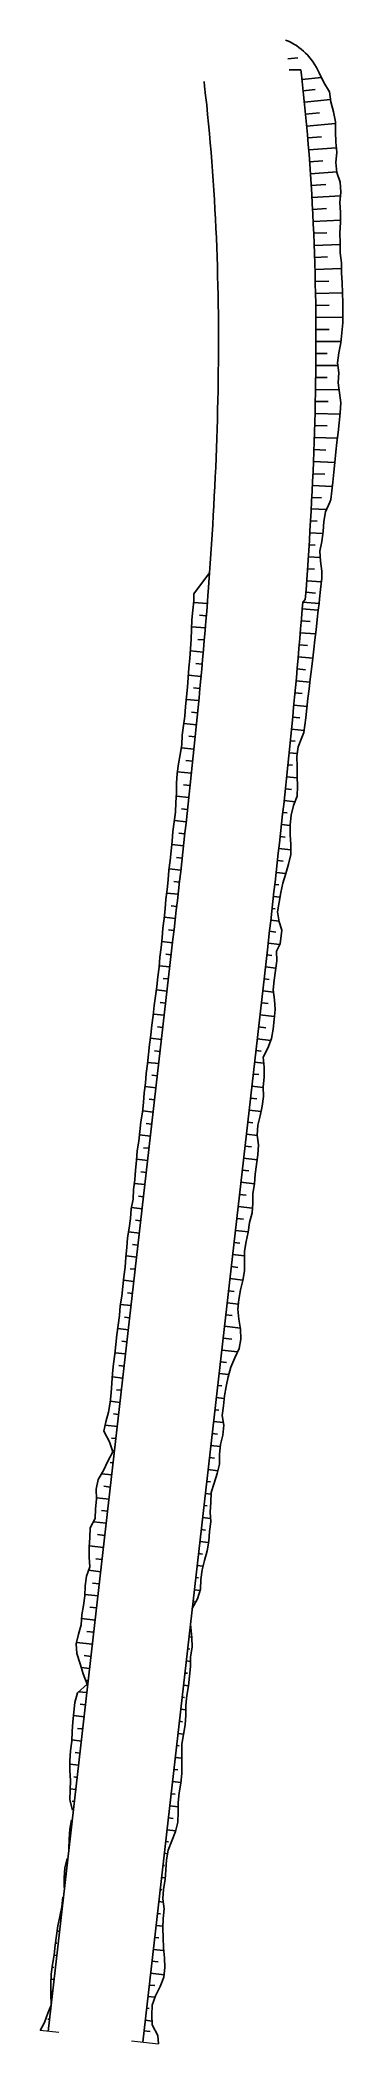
# Model space of a CAD drawing. Header units: metres. Extents: x 288738 to 324331, y 7399322 to 7465117.
# Drawn here: x 296647 to 296709.1, y 7460840.3 to 7461251.8 of the extents above; entities that cross this region are included whole.
import ezdxf

# ---------------------------------------------------------------- set-up
doc = ezdxf.new("R2010")
doc.units = ezdxf.units.M
doc.header["$LTSCALE"] = 10
for name, color, linetype in [('F-HZ-ATERRO-TALUDE', 110, 'Continuous'), ('F-HZ-PIANO-CORTE', 10, 'Continuous'), ('F-HZ-TALUDE', 2, 'Continuous')]:
    doc.layers.add(name, color=color, linetype=linetype)
doc.layers.add('U-HZ-MURO', color=210, linetype='Continuous', lineweight=13)

msp = doc.modelspace()

# ---------------------------------------------------------------- linework, layer by layer
at = {"layer": 'F-HZ-ATERRO-TALUDE', "linetype": 'Continuous', "lineweight": -3}
for p, q in [((296697.85, 7461247.949), (296699.846, 7461248.175)), ((296700.711, 7461243.673), (296704.704, 7461244.126)), ((296700.963, 7461241.398), (296703.431, 7461241.664)), ((296701.214, 7461239.019), (296706.591, 7461239.569)), ((296701.456, 7461236.593), (296704.329, 7461236.87)), ((296701.685, 7461234.145), (296707.574, 7461234.68)), ((296701.9, 7461231.695), (296704.756, 7461231.938)), ((296702.101, 7461229.237), (296707.765, 7461229.686)), ((296702.288, 7461226.8), (296704.989, 7461226.998)), ((296702.463, 7461224.345), (296707.875, 7461224.713)), ((296702.62, 7461221.952), (296705.603, 7461222.14)), ((296702.767, 7461219.496), (296708.607, 7461219.833)), ((296702.902, 7461217.045), (296705.741, 7461217.194)), ((296703.025, 7461214.582), (296708.633, 7461214.847)), ((296703.136, 7461212.123), (296705.825, 7461212.237)), ((296703.232, 7461209.653), (296708.559, 7461209.851)), ((296703.317, 7461207.184), (296705.995, 7461207.27)), ((296703.391, 7461204.716), (296708.84, 7461204.865)), ((296703.453, 7461202.244), (296706.209, 7461202.306)), ((296703.504, 7461199.772), (296709.074, 7461199.871)), ((296703.542, 7461197.298), (296706.32, 7461197.335)), ((296703.569, 7461194.824), (296709.119, 7461194.872)), ((296703.585, 7461192.355), (296706.29, 7461192.367)), ((296703.586, 7461187.458), (296705.928, 7461187.447)), ((296703.591, 7461189.892), (296708.74, 7461189.891)), ((296703.542, 7461182.53), (296705.881, 7461182.499)), ((296703.569, 7461184.997), (296708.081, 7461184.957)), ((296703.457, 7461177.616), (296706.078, 7461177.561)), ((296703.504, 7461180.063), (296708.344, 7461179.98)), ((296703.399, 7461175.141), (296708.532, 7461175.013)), ((296703.256, 7461170.19), (296707.997, 7461170.035)), ((296703.332, 7461172.664), (296705.894, 7461172.59)), ((296703.077, 7461165.236), (296707.462, 7461165.06)), ((296703.171, 7461167.713), (296705.631, 7461167.624)), ((296702.974, 7461162.764), (296705.407, 7461162.658)), ((296702.745, 7461157.893), (296704.726, 7461157.794)), ((296702.862, 7461160.312), (296706.928, 7461160.121)), ((296702.49, 7461153.115), (296703.848, 7461153.038)), ((296702.624, 7461155.556), (296705.744, 7461155.389)), ((296702.345, 7461150.629), (296705, 7461150.47)), ((296702.032, 7461145.681), (296704.481, 7461145.52)), ((296702.192, 7461148.151), (296703.417, 7461148.074)), ((296701.694, 7461140.773), (296704.732, 7461140.556)), ((296701.867, 7461143.235), (296703.31, 7461143.136)), ((296701.522, 7461138.408), (296703.495, 7461138.262)), ((296681.287, 7461136.09), (296678.495, 7461136.309)), ((296681.09, 7461133.598), (296679.67, 7461133.713)), ((296700.571, 7461132.555), (296702.423, 7461132.406)), ((296700.764, 7461135.009), (296704.08, 7461134.752)), ((296700.867, 7461136.356), (296704.231, 7461136.1)), ((296680.885, 7461131.107), (296678.089, 7461131.339)), ((296680.677, 7461128.615), (296679.342, 7461128.729)), ((296700.371, 7461130.105), (296703.51, 7461129.846)), ((296680.459, 7461126.125), (296677.828, 7461126.356)), ((296699.95, 7461125.143), (296702.927, 7461124.883)), ((296700.163, 7461127.623), (296701.887, 7461127.477)), ((296680.011, 7461121.145), (296677.388, 7461121.387)), ((296680.238, 7461123.635), (296678.92, 7461123.753)), ((296699.509, 7461120.203), (296702.346, 7461119.944)), ((296699.732, 7461122.664), (296701.465, 7461122.509)), ((296679.542, 7461116.167), (296676.962, 7461116.415)), ((296679.782, 7461118.655), (296678.488, 7461118.777)), ((296699.28, 7461117.732), (296700.737, 7461117.596)), ((296679.302, 7461113.678), (296678.025, 7461113.803)), ((296698.805, 7461112.766), (296700.267, 7461112.624)), ((296699.045, 7461115.249), (296701.764, 7461114.99)), ((296679.056, 7461111.191), (296676.463, 7461111.449)), ((296678.808, 7461108.703), (296677.482, 7461108.837)), ((296698.325, 7461107.909), (296699.345, 7461107.806)), ((296698.563, 7461110.304), (296701.151, 7461110.048)), ((296678.553, 7461106.216), (296675.976, 7461106.48)), ((296678.297, 7461103.729), (296676.917, 7461103.873)), ((296698.078, 7461105.467), (296699.748, 7461105.297)), ((296678.036, 7461101.243), (296675.159, 7461101.546)), ((296697.57, 7461100.532), (296699.723, 7461100.307)), ((296697.826, 7461103.003), (296698.777, 7461102.904)), ((296677.506, 7461096.271), (296674.951, 7461096.546)), ((296677.773, 7461098.757), (296676.386, 7461098.905)), ((296697.051, 7461095.637), (296699.313, 7461095.395)), ((296697.311, 7461098.073), (296698.554, 7461097.942)), ((296676.965, 7461091.3), (296674.524, 7461091.568)), ((296677.237, 7461093.785), (296676.014, 7461093.919)), ((296696.788, 7461093.197), (296697.701, 7461093.098)), ((296676.691, 7461088.815), (296675.455, 7461088.952)), ((296696.247, 7461088.258), (296697.295, 7461088.143)), ((296696.518, 7461090.718), (296698.282, 7461090.525)), ((296676.415, 7461086.331), (296674, 7461086.6)), ((296676.138, 7461083.846), (296674.952, 7461083.979)), ((296695.698, 7461083.335), (296696.892, 7461083.202)), ((296695.974, 7461085.805), (296698.438, 7461085.532)), ((296675.859, 7461081.362), (296673.448, 7461081.633)), ((296675.578, 7461078.877), (296674.405, 7461079.01)), ((296695.424, 7461080.887), (296697.404, 7461080.664)), ((296675.297, 7461076.393), (296672.974, 7461076.657)), ((296694.87, 7461075.963), (296696.225, 7461075.81)), ((296695.148, 7461078.436), (296695.941, 7461078.347)), ((296674.732, 7461071.425), (296672.456, 7461071.685)), ((296675.015, 7461073.909), (296673.863, 7461074.04)), ((296694.317, 7461071.072), (296696.037, 7461070.877)), ((296694.59, 7461073.484), (296695.199, 7461073.415)), ((296674.165, 7461066.458), (296671.937, 7461066.712)), ((296674.449, 7461068.941), (296673.31, 7461069.071)), ((296694.057, 7461068.79), (296695.389, 7461068.639)), ((296673.882, 7461063.974), (296672.762, 7461064.101)), ((296693.508, 7461063.969), (296694.523, 7461063.853)), ((296693.779, 7461066.349), (296696.198, 7461066.073)), ((296673.599, 7461061.49), (296671.414, 7461061.739)), ((296673.315, 7461059.006), (296672.228, 7461059.13)), ((296692.942, 7461059.012), (296693.963, 7461058.896)), ((296693.225, 7461061.494), (296695.373, 7461061.249)), ((296673.032, 7461056.522), (296670.829, 7461056.773)), ((296672.748, 7461054.038), (296671.625, 7461054.166)), ((296692.661, 7461056.543), (296694.855, 7461056.293)), ((296672.465, 7461051.554), (296670.231, 7461051.809)), ((296692.103, 7461051.66), (296695.062, 7461051.322)), ((296692.384, 7461054.123), (296693.759, 7461053.966)), ((296671.898, 7461046.586), (296669.609, 7461046.848)), ((296672.181, 7461049.07), (296671.042, 7461049.2)), ((296691.538, 7461046.706), (296694.332, 7461046.387)), ((296691.82, 7461049.176), (296693.308, 7461049.006)), ((296671.331, 7461041.619), (296669.028, 7461041.882)), ((296671.615, 7461044.103), (296670.464, 7461044.234)), ((296690.995, 7461041.945), (296692.864, 7461041.731)), ((296691.267, 7461044.326), (296692.314, 7461044.207)), ((296671.048, 7461039.135), (296669.897, 7461039.266)), ((296690.715, 7461039.491), (296691.84, 7461039.363)), ((296670.764, 7461036.651), (296668.496, 7461036.91)), ((296670.481, 7461034.167), (296669.364, 7461034.295)), ((296690.151, 7461034.547), (296691.446, 7461034.399)), ((296690.432, 7461037.012), (296692.772, 7461036.745)), ((296670.197, 7461031.683), (296668.029, 7461031.931)), ((296689.587, 7461029.604), (296690.669, 7461029.48)), ((296689.868, 7461032.067), (296692.342, 7461031.784)), ((296669.631, 7461026.715), (296667.366, 7461026.974)), ((296669.914, 7461029.199), (296668.763, 7461029.331)), ((296689.305, 7461027.132), (296691.564, 7461026.874)), ((296669.064, 7461021.748), (296666.789, 7461022.007)), ((296669.347, 7461024.232), (296668.196, 7461024.363)), ((296688.744, 7461022.216), (296691.526, 7461021.898)), ((296689.027, 7461024.697), (296690.387, 7461024.542)), ((296668.78, 7461019.264), (296667.66, 7461019.392)), ((296688.177, 7461017.251), (296690.983, 7461016.931)), ((296688.46, 7461019.732), (296689.82, 7461019.577)), ((296668.497, 7461016.78), (296666.33, 7461017.027)), ((296668.213, 7461014.296), (296667.157, 7461014.417)), ((296687.894, 7461014.772), (296689.278, 7461014.614)), ((296667.93, 7461011.812), (296665.726, 7461012.064)), ((296667.647, 7461009.328), (296666.556, 7461009.453)), ((296687.332, 7461009.842), (296688.707, 7461009.685)), ((296687.612, 7461012.297), (296690.584, 7461011.958)), ((296667.363, 7461006.844), (296665.114, 7461007.101)), ((296686.767, 7461004.892), (296687.972, 7461004.754)), ((296687.049, 7461007.368), (296689.651, 7461007.071)), ((296666.796, 7461001.877), (296664.627, 7461002.124)), ((296667.08, 7461004.36), (296665.961, 7461004.488)), ((296686.484, 7461002.417), (296688.929, 7461002.138)), ((296666.229, 7460996.909), (296664.094, 7460997.152)), ((296666.513, 7460999.393), (296665.445, 7460999.515)), ((296685.92, 7460997.469), (296688.562, 7460997.168)), ((296686.203, 7460999.947), (296687.556, 7460999.793)), ((296665.946, 7460994.425), (296664.881, 7460994.546)), ((296685.355, 7460992.517), (296687.672, 7460992.252)), ((296685.638, 7460994.999), (296686.833, 7460994.863)), ((296665.663, 7460991.941), (296663.435, 7460992.195)), ((296665.379, 7460989.457), (296664.316, 7460989.578)), ((296685.075, 7460990.064), (296686.373, 7460989.916)), ((296665.096, 7460986.973), (296662.891, 7460987.225)), ((296664.812, 7460984.489), (296663.715, 7460984.615)), ((296684.523, 7460985.23), (296686.341, 7460985.023)), ((296684.803, 7460987.681), (296688.091, 7460987.305)), ((296664.529, 7460982.006), (296662.327, 7460982.257)), ((296683.974, 7460980.418), (296685.243, 7460980.273)), ((296684.245, 7460982.787), (296687.528, 7460982.412)), ((296663.962, 7460977.038), (296661.798, 7460977.285)), ((296664.245, 7460979.522), (296663.141, 7460979.648)), ((296683.698, 7460977.993), (296685.725, 7460977.761)), ((296663.395, 7460972.07), (296661.354, 7460972.303)), ((296663.679, 7460974.554), (296662.636, 7460974.673)), ((296683.133, 7460973.048), (296684.752, 7460972.863)), ((296683.416, 7460975.529), (296684.274, 7460975.431)), ((296663.112, 7460969.586), (296662.027, 7460969.71)), ((296682.573, 7460968.135), (296684.587, 7460967.905)), ((296682.85, 7460970.564), (296683.665, 7460970.471)), ((296662.828, 7460967.102), (296660.335, 7460967.387)), ((296662.545, 7460964.618), (296661.648, 7460964.721)), ((296682.292, 7460965.671), (296683.381, 7460965.546)), ((296661.978, 7460959.651), (296661.373, 7460959.72)), ((296662.262, 7460962.135), (296661.82, 7460962.185)), ((296681.728, 7460960.728), (296682.771, 7460960.609)), ((296682.01, 7460963.205), (296683.936, 7460962.986)), ((296661.695, 7460957.167), (296659.584, 7460957.408)), ((296681.168, 7460955.827), (296681.945, 7460955.738)), ((296681.446, 7460958.26), (296683.483, 7460958.028)), ((296661.128, 7460952.199), (296658.561, 7460952.492)), ((296661.411, 7460954.683), (296660.022, 7460954.841)), ((296680.888, 7460953.374), (296682.102, 7460953.235)), ((296660.561, 7460947.231), (296657.926, 7460947.532)), ((296660.844, 7460949.715), (296659.578, 7460949.86)), ((296680.324, 7460948.429), (296681.96, 7460948.243)), ((296680.606, 7460950.895), (296681.289, 7460950.817)), ((296660.278, 7460944.747), (296658.738, 7460944.923)), ((296679.758, 7460943.471), (296681.536, 7460943.268)), ((296680.042, 7460945.955), (296680.918, 7460945.855)), ((296659.994, 7460942.263), (296657.042, 7460942.6)), ((296659.711, 7460939.78), (296658.39, 7460939.93)), ((296679.476, 7460941), (296680.275, 7460940.908)), ((296659.427, 7460937.296), (296656.933, 7460937.58)), ((296659.144, 7460934.812), (296657.736, 7460934.972)), ((296678.914, 7460936.071), (296679.469, 7460936.007)), ((296679.197, 7460938.547), (296680.404, 7460938.409)), ((296658.86, 7460932.328), (296656.144, 7460932.638)), ((296678.358, 7460931.194), (296678.661, 7460931.159)), ((296678.631, 7460933.594), (296679.827, 7460933.458)), ((296658.294, 7460927.36), (296655.476, 7460927.682)), ((296658.577, 7460929.844), (296657.197, 7460930.002)), ((296657.727, 7460922.392), (296654.438, 7460922.768)), ((296658.01, 7460924.876), (296656.545, 7460925.043)), ((296677.526, 7460923.903), (296678.089, 7460923.839)), ((296657.443, 7460919.909), (296656.028, 7460920.07)), ((296676.963, 7460918.973), (296677.849, 7460918.872)), ((296677.246, 7460921.45), (296677.691, 7460921.4)), ((296657.16, 7460917.425), (296655.408, 7460917.624)), ((296656.876, 7460914.941), (296656.588, 7460914.974)), ((296676.68, 7460916.494), (296677.196, 7460916.435)), ((296656.593, 7460912.457), (296654.92, 7460912.648)), ((296676.114, 7460911.529), (296676.592, 7460911.475)), ((296676.397, 7460914.011), (296677.447, 7460913.891)), ((296656.026, 7460907.489), (296653.819, 7460907.741)), ((296656.31, 7460909.973), (296655.198, 7460910.1)), ((296675.548, 7460906.572), (296676.171, 7460906.501)), ((296675.831, 7460909.049), (296676.89, 7460908.928)), ((296655.459, 7460902.521), (296653.506, 7460902.744)), ((296655.743, 7460905.005), (296654.668, 7460905.128)), ((296675.265, 7460904.094), (296676.415, 7460903.963)), ((296655.176, 7460900.037), (296654.173, 7460900.152)), ((296674.7, 7460899.142), (296676.048, 7460898.989)), ((296674.982, 7460901.614), (296675.534, 7460901.551)), ((296654.892, 7460897.554), (296653.104, 7460897.758)), ((296654.609, 7460895.07), (296653.883, 7460895.153)), ((296674.136, 7460894.194), (296675.891, 7460893.994)), ((296674.418, 7460896.673), (296675.225, 7460896.581)), ((296654.326, 7460892.586), (296653.161, 7460892.719)), ((296654.042, 7460890.102), (296653.577, 7460890.155)), ((296673.853, 7460891.715), (296674.667, 7460891.622)), ((296653.317, 7460885.802), (296653.433, 7460885.789)), ((296673.288, 7460886.763), (296674.274, 7460886.65)), ((296673.57, 7460889.236), (296675.315, 7460889.037)), ((296653.006, 7460883.325), (296653.265, 7460883.295)), ((296672.732, 7460881.893), (296673.321, 7460881.826)), ((296673.006, 7460884.294), (296674.813, 7460884.088)), ((296652.625, 7460877.683), (296652.368, 7460877.712)), ((296652.871, 7460880.829), (296652.927, 7460880.822)), ((296672.456, 7460879.471), (296673.125, 7460879.395)), ((296652.342, 7460875.199), (296652.149, 7460875.221)), ((296671.89, 7460874.513), (296672.695, 7460874.421)), ((296672.173, 7460876.993), (296672.504, 7460876.955)), ((296652.058, 7460872.715), (296651.912, 7460872.731)), ((296671.326, 7460869.575), (296672.264, 7460869.468)), ((296671.607, 7460872.035), (296671.948, 7460871.996)), ((296671.048, 7460867.134), (296671.68, 7460867.062)), ((296670.485, 7460862.199), (296671.364, 7460862.098)), ((296670.765, 7460864.658), (296672.176, 7460864.497)), ((296669.927, 7460857.31), (296671.238, 7460857.161)), ((296670.205, 7460859.746), (296672.346, 7460859.502)), ((296669.645, 7460854.839), (296672.432, 7460854.521)), ((296669.103, 7460850.086), (296670.539, 7460849.922)), ((296669.37, 7460852.427), (296670.499, 7460852.299)), ((296668.543, 7460845.183), (296669.945, 7460845.023)), ((296668.825, 7460847.65), (296669.385, 7460847.586)), ((296668.296, 7460843.015), (296669.533, 7460842.873))]:
    msp.add_line(p, q, dxfattribs=at)
at = {"layer": 'F-HZ-PIANO-CORTE'}
for p, q in [((296650.914, 7460865.97), (296651.099, 7460865.949)), ((296651.445, 7460868.413), (296651.566, 7460868.399)), ((296650.126, 7460861.037), (296650.422, 7460861.003)), ((296650.445, 7460863.516), (296651.001, 7460863.453)), ((296649.857, 7460858.552), (296650.435, 7460858.486)), ((296649.232, 7460853.599), (296649.869, 7460853.526)), ((296649.439, 7460856.088), (296649.795, 7460856.047)), ((296649.174, 7460851.099), (296649.38, 7460851.076)), ((296648.941, 7460845.392), (296648.531, 7460845.439))]:
    msp.add_line(p, q, dxfattribs=at)
at = {"layer": 'F-HZ-TALUDE'}
msp.add_lwpolyline([(296704.219, 7461245.073, 0.2001235), (296697.375, 7461251.802, 3.0811718)], format="xyb", dxfattribs=at)
at = {"layer": 'F-HZ-TALUDE', "linetype": 'Continuous', "lineweight": -3, "flags": 128}
for points in [[(296668.032, 7460840.701), (296693.622, 7461064.966), (296693.848, 7461066.954), (296694.075, 7461068.942), (296694.3, 7461070.93), (296694.526, 7461072.919), (296694.751, 7461074.909), (296694.975, 7461076.899), (296695.199, 7461078.89), (296695.423, 7461080.882), (296695.647, 7461082.874), (296695.87, 7461084.867), (296696.092, 7461086.86), (296696.313, 7461088.854), (296696.533, 7461090.849), (296696.75, 7461092.845), (296696.966, 7461094.842), (296697.18, 7461096.839), (296697.392, 7461098.837), (296697.601, 7461100.836), (296697.809, 7461102.835), (296698.014, 7461104.836), (296698.217, 7461106.837), (296698.418, 7461108.839), (296698.616, 7461110.842), (296698.813, 7461112.845), (296699.007, 7461114.849), (296699.198, 7461116.855), (296699.386, 7461118.861), (296699.57, 7461120.868), (296699.751, 7461122.876), (296699.928, 7461124.884), (296700.102, 7461126.894), (296700.272, 7461128.904), (296700.438, 7461130.916), (296700.601, 7461132.928), (296700.759, 7461134.941), (296700.867, 7461136.356), (296701.411, 7461136.917), (296701.561, 7461138.933), (296701.707, 7461140.95), (296701.849, 7461142.968), (296701.986, 7461144.987), (296702.119, 7461147.006), (296702.248, 7461149.027), (296702.37, 7461151.048), (296702.488, 7461153.07), (296702.6, 7461155.093), (296702.706, 7461157.117), (296702.807, 7461159.142), (296702.903, 7461161.168), (296702.993, 7461163.194), (296703.077, 7461165.222), (296703.154, 7461167.25), (296703.226, 7461169.279), (296703.292, 7461171.309), (296703.351, 7461173.339), (296703.405, 7461175.37), (296703.452, 7461177.402), (296703.494, 7461179.435), (296703.528, 7461181.468), (296703.555, 7461183.502), (296703.574, 7461185.537), (296703.586, 7461187.572), (296703.591, 7461189.608), (296703.589, 7461191.644), (296703.579, 7461193.681), (296703.562, 7461195.718), (296703.537, 7461197.756), (296703.504, 7461199.794), (296703.463, 7461201.832), (296703.414, 7461203.871), (296703.357, 7461205.91), (296703.293, 7461207.95), (296703.22, 7461209.989), (296703.14, 7461212.029), (296703.05, 7461214.069), (296702.952, 7461216.109), (296702.844, 7461218.149), (296702.728, 7461220.189), (296702.603, 7461222.229), (296702.468, 7461224.269), (296702.325, 7461226.309), (296702.172, 7461228.35), (296702.01, 7461230.391), (296701.837, 7461232.432), (296701.655, 7461234.471), (296701.464, 7461236.51), (296701.263, 7461238.547), (296701.052, 7461240.584), (296700.831, 7461242.62), (296700.6, 7461244.654), (296700.482, 7461245.668)], [(296678.194, 7460929.759), (296679.306, 7460931.73), (296679.892, 7460933.676), (296679.995, 7460935.678), (296680.21, 7460937.666), (296680.72, 7460939.621), (296681.296, 7460941.568), (296681.575, 7460943.549), (296681.769, 7460945.54), (296681.994, 7460947.527), (296681.897, 7460949.552), (296682.025, 7460951.55), (296682.117, 7460953.552), (296682.67, 7460955.502), (296683.344, 7460957.438), (296683.807, 7460959.398), (296683.82, 7460961.41), (296683.967, 7460963.406), (296684.464, 7460965.362), (296684.673, 7460967.352), (296684.353, 7460969.401), (296684.612, 7460971.384), (296684.801, 7460973.376), (296685.134, 7460975.351), (296685.602, 7460977.31), (296686.134, 7460979.263), (296686.969, 7460981.18), (296687.837, 7460983.094), (296688.206, 7460985.065), (296688.134, 7460987.086), (296687.731, 7460989.145), (296687.535, 7460991.181), (296687.789, 7460993.165), (296688.091, 7460995.143), (296688.551, 7460997.104), (296688.899, 7460999.077), (296688.937, 7461001.086), (296688.923, 7461003.1), (296689.254, 7461005.075), (296689.647, 7461007.044), (296689.925, 7461009.025), (296690.533, 7461010.968), (296690.636, 7461012.97), (296690.67, 7461014.979), (296690.986, 7461016.956), (296691.113, 7461018.954), (296691.396, 7461020.935), (296691.664, 7461022.917), (296691.778, 7461024.917), (296691.555, 7461026.956), (296691.642, 7461028.959), (296692.173, 7461030.911), (296692.554, 7461032.881), (296692.824, 7461034.863), (296692.769, 7461036.882), (296692.974, 7461038.872), (296692.93, 7461040.89), (296692.771, 7461042.921), (296693.734, 7461044.824), (296694.472, 7461046.753), (296694.784, 7461048.73), (296694.991, 7461050.719), (296695.223, 7461052.706), (296695.058, 7461054.738), (296694.791, 7461056.781), (296694.982, 7461058.772), (296695.311, 7461060.748), (296695.556, 7461062.733), (296695.519, 7461064.75), (296696.262, 7461066.197), (296696.611, 7461069.033), (296696.061, 7461070.73), (296695.727, 7461072.783), (296696.012, 7461074.766), (296696.414, 7461076.737), (296696.827, 7461078.707), (296697.403, 7461080.66), (296697.984, 7461082.613), (296698.42, 7461084.583), (296698.459, 7461086.599), (296698.293, 7461088.637), (296698.281, 7461090.659), (296698.527, 7461092.652), (296699.013, 7461094.621), (296699.766, 7461096.563), (296699.818, 7461098.58), (296699.705, 7461100.616), (296699.734, 7461102.636), (296699.652, 7461104.668), (296699.956, 7461106.661), (296700.721, 7461108.609), (296701.091, 7461109.585), (296701.483, 7461112.602), (296701.717, 7461114.595), (296701.953, 7461116.598), (296702.189, 7461118.605), (296702.423, 7461120.597), (296702.662, 7461122.633), (296702.927, 7461124.883), (296703.143, 7461126.726), (296703.37, 7461128.655), (296703.614, 7461130.731), (296703.861, 7461132.826), (296704.08, 7461134.752), (296704.235, 7461136.131), (296704.338, 7461137.048), (296704.555, 7461138.982), (296704.82, 7461141.34), (296704.791, 7461142.765), (296704.512, 7461144.818), (296704.42, 7461146.858), (296704.813, 7461148.868), (296705.048, 7461150.889), (296705.198, 7461152.916), (296705.54, 7461154.934), (296706.436, 7461156.926), (296706.632, 7461157.48), (296707.027, 7461161.008), (296707.251, 7461163.091), (296707.462, 7461165.06), (296707.695, 7461167.229), (296707.904, 7461169.172), (296708.124, 7461171.22), (296708.338, 7461173.213), (296708.557, 7461175.249), (296708.732, 7461177.289), (296708.42, 7461179.346), (296708.175, 7461181.4), (296708.261, 7461183.449), (296708.016, 7461185.502), (296708.286, 7461187.551), (296708.71, 7461189.604), (296708.924, 7461191.659), (296709.125, 7461193.717), (296709.113, 7461195.775), (296709.092, 7461197.834), (296709.074, 7461199.894), (296708.993, 7461201.953), (296708.855, 7461204.011), (296708.819, 7461206.073), (296708.583, 7461208.129), (296708.554, 7461210.192), (296708.51, 7461212.255), (296708.622, 7461214.327), (296708.665, 7461216.398), (296708.48, 7461218.458), (296708.672, 7461220.541), (296708.572, 7461222.609), (296707.884, 7461224.637), (296707.64, 7461226.694), (296707.845, 7461228.788), (296707.662, 7461230.855), (296707.585, 7461232.93), (296707.572, 7461235.013), (296707.226, 7461237.065), (296706.664, 7461239.094), (296706.349, 7461241.146), (296705.224, 7461243.107), (296704.219, 7461245.073)], [(296680.62, 7461243.323), (296680.733, 7461242.357), (296680.953, 7461240.417), (296681.163, 7461238.476), (296681.364, 7461236.534), (296681.556, 7461234.591), (296681.739, 7461232.647), (296681.912, 7461230.702), (296682.076, 7461228.757), (296682.231, 7461226.811), (296682.375, 7461224.863), (296682.507, 7461222.912), (296682.639, 7461220.961), (296682.757, 7461219.008), (296682.867, 7461217.055), (296682.976, 7461215.101), (296683.064, 7461213.145), (296683.153, 7461211.189), (296683.231, 7461209.232), (296683.299, 7461207.274), (296683.367, 7461205.316), (296683.416, 7461203.356), (296683.464, 7461201.396), (296683.505, 7461199.436), (296683.533, 7461197.474), (296683.561, 7461195.512), (296683.575, 7461193.55), (296683.583, 7461191.587), (296683.59, 7461189.623), (296683.58, 7461187.659), (296683.571, 7461185.694), (296683.551, 7461183.729), (296683.524, 7461181.763), (296683.497, 7461179.797), (296683.453, 7461177.83), (296683.409, 7461175.863), (296683.358, 7461173.896), (296683.298, 7461171.928), (296683.238, 7461169.96), (296683.165, 7461167.992), (296683.089, 7461166.023), (296683.01, 7461164.053), (296682.919, 7461162.084), (296682.829, 7461160.114), (296682.729, 7461158.144), (296682.624, 7461156.174), (296682.518, 7461154.203), (296682.401, 7461152.232), (296682.283, 7461150.26), (296682.159, 7461148.289), (296682.028, 7461146.317), (296681.898, 7461144.345), (296681.756, 7461142.372), (296681.614, 7461140.4), (296681.468, 7461138.427), (296681.423, 7461137.84), (296681.315, 7461136.454), (296681.162, 7461134.48), (296681.001, 7461132.506), (296680.837, 7461130.532), (296680.672, 7461128.558), (296680.499, 7461126.583), (296680.326, 7461124.608), (296680.148, 7461122.633), (296679.966, 7461120.658), (296679.784, 7461118.682), (296679.594, 7461116.706), (296679.404, 7461114.729), (296679.212, 7461112.753), (296679.015, 7461110.776), (296678.818, 7461108.798), (296678.615, 7461106.82), (296678.412, 7461104.842), (296678.207, 7461102.864), (296677.998, 7461100.885), (296677.789, 7461098.906), (296677.577, 7461096.926), (296677.363, 7461094.946), (296677.148, 7461092.966), (296676.93, 7461090.985), (296676.712, 7461089.004), (296676.493, 7461087.022), (296676.271, 7461085.04), (296676.05, 7461083.057), (296675.826, 7461081.074), (296675.603, 7461079.09), (296675.378, 7461077.106), (296675.152, 7461075.121), (296674.927, 7461073.136), (296674.701, 7461071.15), (296674.474, 7461069.164), (296674.247, 7461067.177), (296648.657, 7460842.908)], [(296653.643, 7460888.36), (296653.045, 7460890.441), (296653.156, 7460892.442), (296653.189, 7460894.451), (296653.106, 7460896.473), (296653.103, 7460898.487), (296653.179, 7460900.491), (296653.499, 7460902.467), (296653.549, 7460904.475), (296653.663, 7460906.475), (296653.907, 7460908.46), (296654.108, 7460910.45), (296654.651, 7460912.401), (296656.601, 7460914.191), (296655.826, 7460916.293), (296655.171, 7460918.38), (296654.541, 7460920.465), (296654.369, 7460922.498), (296654.874, 7460924.453), (296655.405, 7460926.406), (296655.517, 7460928.406), (296655.854, 7460930.38), (296656.13, 7460932.362), (296656.228, 7460934.364), (296656.486, 7460936.347), (296657.187, 7460938.28), (296657.054, 7460940.308), (296657.024, 7460942.325), (296657.157, 7460944.323), (296657.265, 7460946.323), (296658.301, 7460948.218), (296658.312, 7460950.23), (296658.574, 7460952.213), (296658.484, 7460954.236), (296658.866, 7460956.205), (296659.992, 7460958.09), (296660.866, 7460960.003), (296661.922, 7460961.896), (296661.184, 7460963.993), (296660.066, 7460966.133), (296660.487, 7460968.098), (296660.999, 7460970.053), (296661.327, 7460972.028), (296661.523, 7460974.019), (296661.706, 7460976.011), (296661.85, 7460978.008), (296662.059, 7460979.997), (296662.294, 7460981.983), (296662.534, 7460983.969), (296662.748, 7460985.957), (296662.972, 7460987.945), (296663.289, 7460989.921), (296663.39, 7460991.923), (296663.719, 7460993.898), (296663.971, 7460995.883), (296664.165, 7460997.873), (296664.403, 7460999.859), (296664.6, 7461001.85), (296664.798, 7461003.84), (296664.913, 7461005.84), (296665.227, 7461007.817), (296665.495, 7461009.799), (296665.672, 7461011.792), (296666.066, 7461013.76), (296666.154, 7461015.763), (296666.43, 7461017.745), (296666.553, 7461019.744), (296666.769, 7461021.732), (296666.913, 7461023.729), (296667.254, 7461025.703), (296667.43, 7461027.695), (296667.635, 7461029.685), (296668.006, 7461031.656), (296668.172, 7461033.65), (296668.364, 7461035.641), (296668.57, 7461037.63), (296668.768, 7461039.621), (296668.996, 7461041.608), (296669.226, 7461043.594), (296669.45, 7461045.582), (296669.699, 7461047.566), (296669.929, 7461049.553), (296670.206, 7461051.534), (296670.385, 7461053.527), (296670.686, 7461055.506), (296670.911, 7461057.493), (296671.169, 7461059.476), (296671.396, 7461061.464), (296671.527, 7461063.462), (296671.824, 7461065.441), (296672, 7461067.434), (296672.194, 7461069.424), (296672.422, 7461071.41), (296672.667, 7461073.394), (296672.783, 7461075.391), (296673.081, 7461077.367), (296673.25, 7461079.356), (296673.409, 7461081.347), (296673.681, 7461083.323), (296673.895, 7461085.305), (296674.056, 7461087.293), (296674.236, 7461089.278), (296674.483, 7461091.254), (296674.746, 7461093.228), (296674.858, 7461095.218), (296674.997, 7461097.204), (296674.999, 7461099.203), (296675.108, 7461101.19), (296675.395, 7461103.158), (296675.721, 7461105.121), (296676.089, 7461107.079), (296676.159, 7461109.067), (296676.409, 7461111.036), (296676.665, 7461113.003), (296676.842, 7461114.978), (296677.007, 7461116.953), (296677.197, 7461118.925), (296677.343, 7461120.9), (296677.525, 7461122.871), (296677.677, 7461124.844), (296677.874, 7461126.813), (296678.006, 7461128.786), (296678.071, 7461130.764), (296678.133, 7461132.741), (296678.345, 7461134.705), (296678.528, 7461136.67), (296678.554, 7461138.059)], [(296671.263, 7460840.329), (296671.129, 7460842.079), (296669.953, 7460844.227), (296669.935, 7460846.242), (296669.952, 7460848.253), (296670.633, 7460850.188), (296671.597, 7460852.091), (296672.377, 7460854.015), (296672.593, 7460856.003), (296672.505, 7460858.026), (296672.286, 7460860.064), (296672.242, 7460862.082), (296672.17, 7460864.103), (296672.201, 7460866.113), (296672.453, 7460868.097), (296672.171, 7460870.142), (296672.301, 7460872.14), (296672.675, 7460874.111), (296672.798, 7460876.11), (296672.892, 7460878.112), (296673.251, 7460880.084), (296674.008, 7460882.01), (296674.777, 7460883.936), (296675.241, 7460885.896), (296675.302, 7460887.902), (296675.325, 7460889.912), (296675.517, 7460891.903), (296675.882, 7460893.874), (296676.03, 7460895.871), (296676.034, 7460897.883), (296676.059, 7460899.893), (296676.092, 7460901.902), (296676.399, 7460903.88), (296676.767, 7460905.851), (296676.86, 7460907.854), (296676.916, 7460909.86), (296677.114, 7460911.851), (296677.439, 7460913.827), (296677.668, 7460915.813), (296677.823, 7460917.809), (296677.872, 7460919.816), (296678.211, 7460921.79), (296678.091, 7460923.817), (296677.828, 7460926.554)], [(296652.851, 7460880.399), (296652.945, 7460882.401), (296653.076, 7460884.399), (296653.416, 7460886.373)], [(296651.914, 7460872.454), (296651.901, 7460874.468), (296652.043, 7460876.465), (296652.553, 7460878.42)], [(296649.27, 7460848.276), (296649.166, 7460850.624), (296649.202, 7460852.633), (296649.265, 7460854.639), (296649.503, 7460856.625), (296649.865, 7460858.597), (296650.073, 7460860.586), (296650.306, 7460862.572), (296650.597, 7460864.552), (296651.036, 7460866.515), (296651.459, 7460868.48), (296651.62, 7460870.474)], [(296646.968, 7460843.101), (296647.839, 7460844.737), (296648.564, 7460846.667)]]:
    msp.add_lwpolyline(points, dxfattribs=at)
at = {"layer": 'F-HZ-TALUDE'}
for points in [[(296700.482, 7461245.668), (296698.102, 7461245.674)], [(296678.554, 7461138.059), (296681.756, 7461142.372)], [(296648.564, 7460846.667), (296649.27, 7460848.276)]]:
    msp.add_lwpolyline(points, dxfattribs=at)
at = {"layer": 'U-HZ-MURO', "elevation": 715.949}
for points in [[(296650.843, 7460842.659), (296646.967, 7460843.1)], [(296665.747, 7460840.962), (296671.263, 7460840.329)]]:
    msp.add_lwpolyline(points, dxfattribs=at)

doc.saveas('drawing.dxf')
